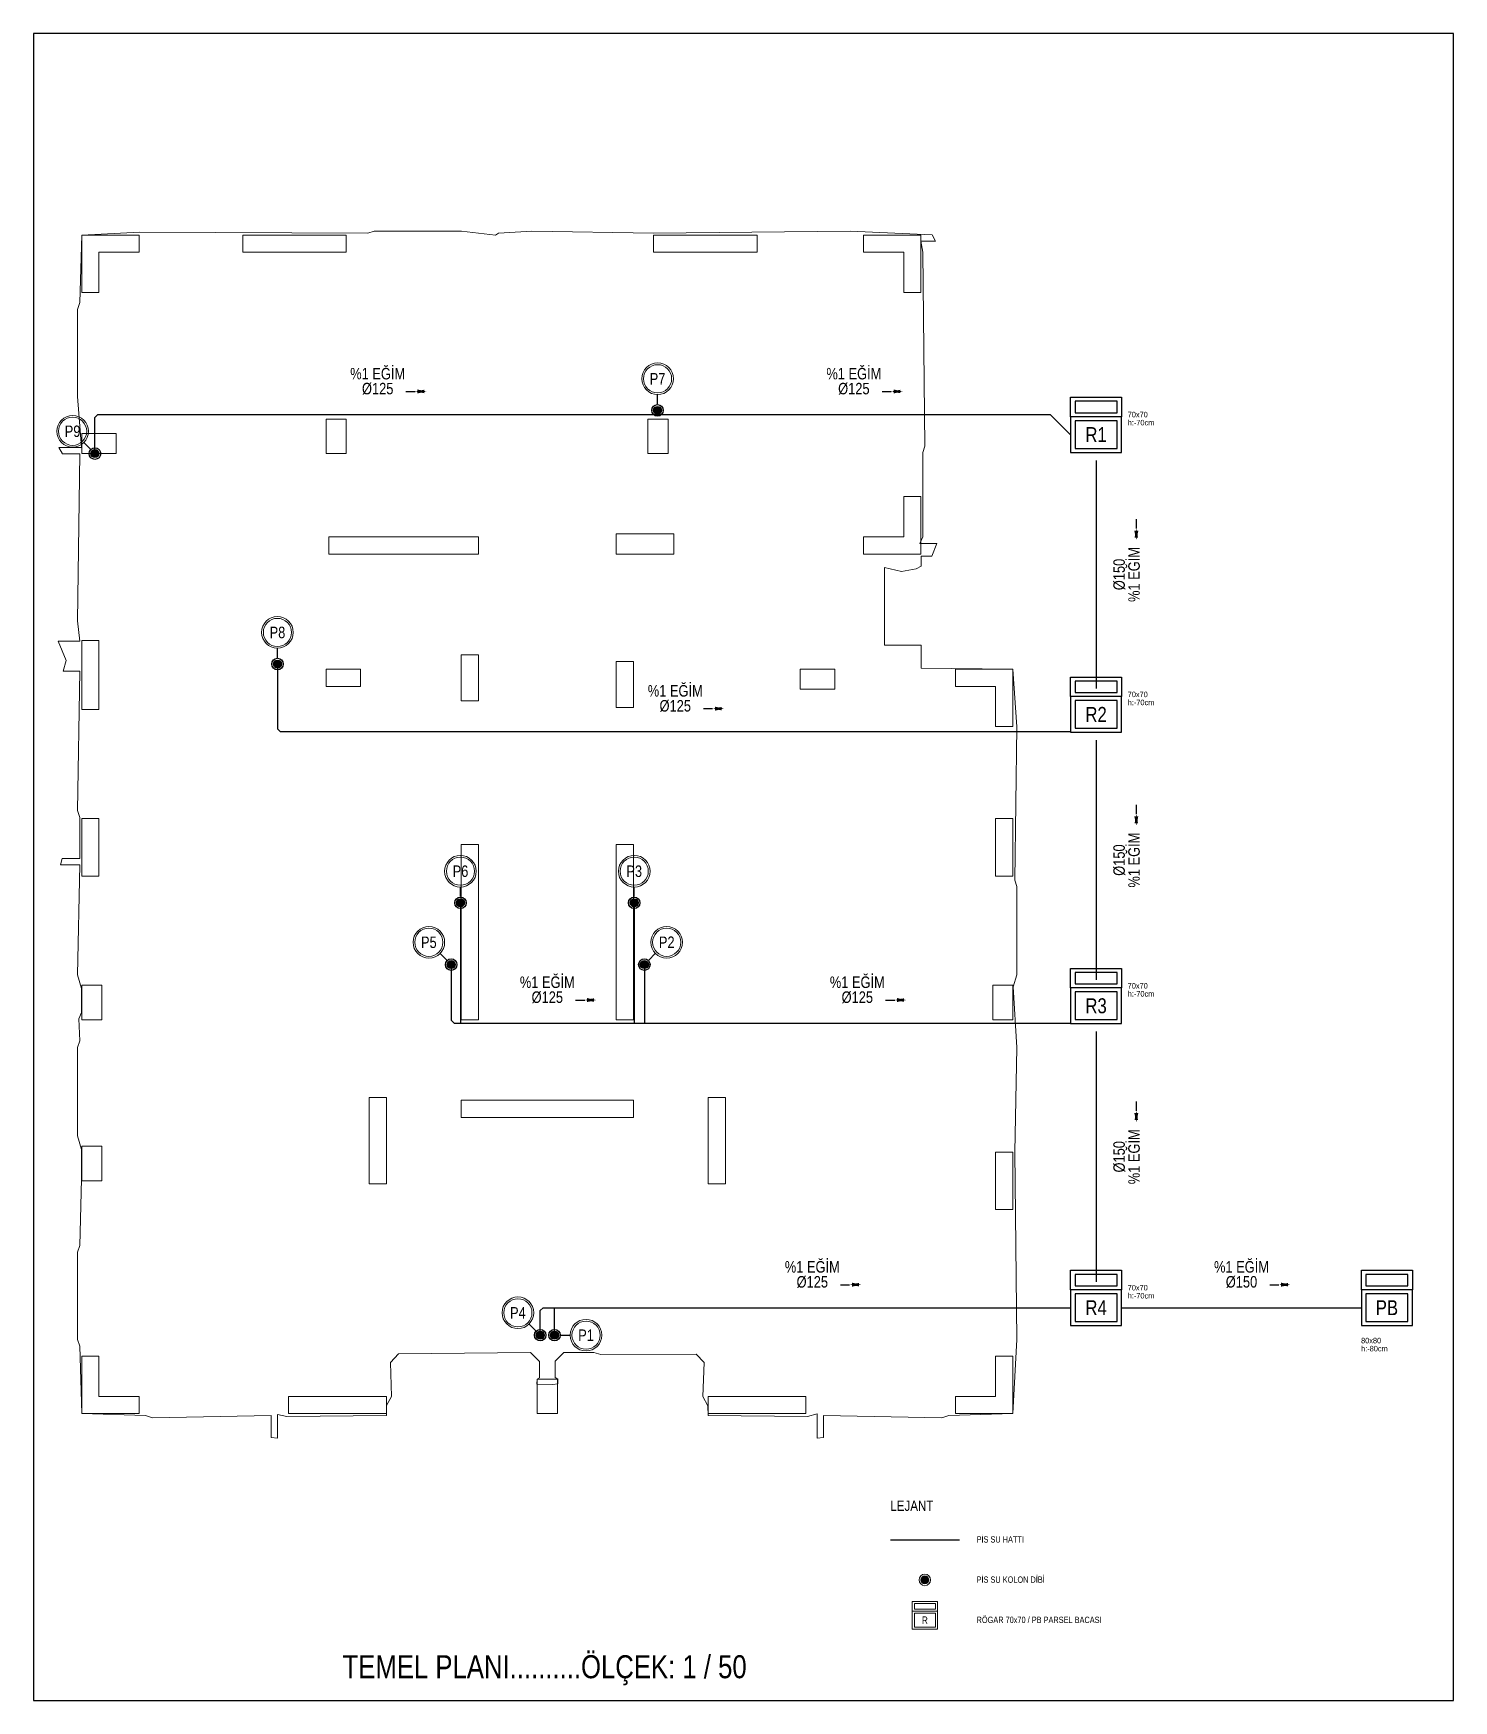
# Model space of a CAD drawing. Header units: centimetres. Extents: x 247352 to 270197, y -444050 to -441150.
# Drawn here: x 250042 to 252513, y -444050 to -441150 of the extents above; entities that cross this region are included whole.
import ezdxf
from ezdxf.enums import TextEntityAlignment as Align

# ---------------------------------------------------------------- set-up
doc = ezdxf.new("R2010")
doc.units = ezdxf.units.CM
for name, color, linetype, lineweight in [('ROTAS-LEJANT', 7, 'Continuous', 18), ('ROTAS-MIMARI', 8, 'Continuous', 13), ('ROTAS-SIHHI-KOLON-NO', 6, 'Continuous', 18), ('ROTAS-SIHHI-PIS-SU-CAP', 211, 'Continuous', 18), ('ROTAS-SIHHI-ROGAR', 5, 'Continuous', 25), ('ROTAS-SIHHI-ROGAR-YAZI', 9, 'Continuous', 9)]:
    doc.layers.add(name, color=color, linetype=linetype, lineweight=lineweight)
for name, color, linetype in [('ROTAS-PAFTA', 144, 'Continuous'), ('ROTAS-PAFTA-YAZI', 7, 'Continuous'), ('ROTAS-SEMBOL-KILAVUZ', 9, 'Continuous'), ('ROTAS-SIHHI-PIS-SU', 6, 'Continuous'), ('ROTAS-SIHHI-SEMBOL', 5, 'Continuous')]:
    doc.layers.add(name, color=color, linetype=linetype)
doc.styles.add('ROTAS-YAZI', font='arial.ttf')

msp = doc.modelspace()

# ---------------------------------------------------------------- texts
at = {"layer": 'ROTAS-LEJANT', "color": 7, "style": 'ROTAS-YAZI', "width": 0.8}
for s, height, p in [('LEJANT', 18, (251533, -443720)), ('PİS SU HATTI', 11, (251683, -443775)), ('PİS SU KOLON DİBİ', 11, (251683, -443845)), ('RÖGAR 70x70 / PB PARSEL BACASI', 11, (251683, -443915))]:
    msp.add_text(s, height=height, dxfattribs=at).set_placement(p)
at = {"layer": 'ROTAS-PAFTA-YAZI', "style": 'ROTAS-YAZI', "width": 0.8}
msp.add_text('TEMEL PLANI..........ÖLÇEK: 1 / 50', height=40, dxfattribs=at).set_placement((250580, -444011))
at = {"layer": 'ROTAS-SIHHI-PIS-SU-CAP', "color": 2, "style": 'ROTAS-YAZI', "width": 0.8}
for s, p in [('%1 EĞİM', (250641.1, -441757.9)), ('%1 EĞİM', (251469.5, -441757.9)), ('Ø125', (250641.1, -441783.9)), ('Ø125', (251469.5, -441783.9)), ('%1 EĞİM', (251158.8, -442309.6)), ('Ø125', (251158.8, -442335.6)), ('%1 EĞİM', (250936.2, -442816.4)), ('%1 EĞİM', (251475.5, -442816.4)), ('Ø125', (250936.2, -442842.4)), ('Ø125', (251475.5, -442842.4)), ('%1 EĞİM', (251397.2, -443311.5)), ('%1 EĞİM', (252143.9, -443311.5)), ('Ø125', (251397.2, -443337.5)), ('Ø150', (252143.9, -443337.5))]:
    msp.add_text(s, height=20, dxfattribs=at).set_placement(p, align=Align.BOTTOM_CENTER)
for s, p in [('%1 EĞİM', (251946.9, -442091.2)), ('Ø150', (251920.9, -442091.2)), ('Ø150', (251920.9, -442588)), ('%1 EĞİM', (251946.9, -442588)), ('%1 EĞİM', (251946.9, -443104)), ('Ø150', (251920.9, -443104))]:
    msp.add_text(s, height=20, rotation=90, dxfattribs=at).set_placement(p, align=Align.TOP_CENTER)
at = {"layer": 'ROTAS-SIHHI-ROGAR-YAZI', "color": 9, "style": 'ROTAS-YAZI', "width": 0.8}
for s, p in [('70x70', (251945.9, -441817.9)), ('h:-70cm', (251945.9, -441831.9)), ('70x70', (251945.9, -442304.6)), ('h:-70cm', (251945.9, -442318.6)), ('70x70', (251945.9, -442811.4)), ('h:-70cm', (251945.9, -442825.4)), ('70x70', (251945.9, -443336.5)), ('h:-70cm', (251945.9, -443350.5)), ('80x80', (252351.9, -443428.5)), ('h:-80cm', (252351.9, -443442.5))]:
    msp.add_text(s, height=9.6, dxfattribs=at).set_placement(p)

# ---------------------------------------------------------------- blocks, each defined once
blk = doc.blocks.new('ROTAS-SEMA-EGIM-OKU')
for points in [[(-10, 0), (6, 3), (6, -3)], [(10, 0), (-6, 3.5), (-6, -3.5)]]:
    blk.add_hatch(color=2).paths.add_polyline_path(points)
at = {"color": 2}
blk.add_lwpolyline([(-26, 0), (-10, 0)], dxfattribs=at)
blk = doc.blocks.new('ROTAS-TEMEL-ROGAR')
at = {"color": 8}
blk.add_lwpolyline([(-44.5, 31), (-44.5, 65), (44.5, 65), (44.5, 31)], dxfattribs=at)
blk.add_lwpolyline([(-36.5, 38), (36.5, 38), (36.5, 58), (-36.5, 58)], close=True, dxfattribs=at)
at = {"color": 5}
blk.add_lwpolyline([(-44.5, -31), (44.5, -31), (44.5, 31), (-44.5, 31)], close=True, dxfattribs=at)
at = {"color": 2}
blk.add_lwpolyline([(-36.5, -24), (36.5, -24), (36.5, 24), (-36.5, 24)], close=True, dxfattribs=at)
at = {"color": 5, "style": 'ROTAS-YAZI', "width": 0.8}
blk.add_attdef('NO', text='', height=26, dxfattribs=at).set_placement((0, 0), align=Align.MIDDLE_CENTER)
blk = doc.blocks.new('ROTAS-TEMEL-PIS-KOLON')
h = blk.add_hatch(color=6)
edge = h.paths.add_edge_path()
edge.add_arc((0, 0), 7, 0, 360)
at = {"color": 30}
blk.add_circle((0, 0), 10, dxfattribs=at)
at = {"color": 6}
blk.add_circle((0, 0), 7, dxfattribs=at)
blk = doc.blocks.new('ROTAS-SEMA-KOLON-NO')
at = {"color": 6}
blk.add_circle((0, 0), 27.5, dxfattribs=at)
at = {"color": 8}
blk.add_circle((0, 0), 24.5, dxfattribs=at)
at = {"color": 6, "style": 'ROTAS-YAZI', "width": 0.8}
blk.add_attdef('NO', text='', height=20, dxfattribs=at).set_placement((0, 0), align=Align.MIDDLE_CENTER)

# ---------------------------------------------------------------- linework, layer by layer
at = {"layer": 'ROTAS-MIMARI'}
for points in [[(250089.4, -442596.3), (250092.4, -442585.3), (250122.7, -442585.3), (250122.7, -442513.7), (250119, -442501.8), (250122.7, -442259.3), (250094, -442259.3), (250099.1, -442240.8), (250085.2, -442207.3), (250122.7, -442207.3), (250119, -442171.8), (250122.7, -441881.3), (250092.5, -441881.3), (250086.1, -441870.3), (250125.7, -441870.3), (250119, -441781.8), (250119, -441630.2), (250122.7, -441618.3), (250126.2, -441500.8), (250227.2, -441496), (250623.7, -441497.3), (250635.2, -441494), (250786.8, -441494), (250846.2, -441500.9), (250851.2, -441497.3), (250909.3, -441494), (251121.2, -441497.3), (251462.8, -441494), (251605.9, -441500.3), (251611.3, -441511.3), (251586.2, -441511.3), (251589.7, -441530.8), (251593, -441867.8), (251589.7, -441879.3), (251589.7, -442025.8), (251584.4, -442037.3), (251613.9, -442037.3), (251604.9, -442059.3), (251586.7, -442059.3), (251586.7, -442076.9), (251577.7, -442081.6), (251552.2, -442086), (251523, -442078.9), (251523, -442214), (251586.7, -442214), (251586.7, -442254), (251746.2, -442255.8), (251753, -442356.2), (251749.7, -442622.7), (251753, -442634.2), (251753, -442787.8), (251746.7, -442808.7), (251753, -442914.2), (251749.7, -443095.8), (251753, -443421.8), (251746.2, -443550.8), (251634.7, -443554.3), (251622.8, -443558), (251416.7, -443554.3), (251416.7, -443592), (251405.7, -443593.6), (251405.7, -443551.1), (251388.7, -443556), (251216, -443554.2), (251215.7, -443537), (251207, -443520.7), (251208.8, -443462.1), (251195.4, -443447.2), (251029.2, -443448), (251017.3, -443444.3), (250965.1, -443444.3), (250949.7, -443459.8), (250949.7, -443487.8), (250954.2, -443490.6), (250954.2, -443499.2), (250945.7, -443500), (250918.2, -443499.3), (250918.3, -443490.6), (250922.7, -443488.3), (250922.7, -443460.1), (250906.9, -443444.3), (250677.5, -443446.9), (250663.2, -443462.1), (250665, -443520.7), (250656.7, -443536.5), (250656.5, -443554.2), (250483.3, -443556), (250466.7, -443552.4), (250466.7, -443593.7), (250455.7, -443592), (250455.7, -443554.3), (250249.2, -443558), (250237.3, -443554.3), (250126.2, -443550.8), (250122.7, -443433.7), (250119, -443421.8), (250119, -443270.2), (250122.7, -443258.3), (250125.7, -443142.8), (250125.7, -443091.3), (250119, -443067.8), (250119, -442914.2), (250122.7, -442902.3), (250121.1, -442864), (250125.7, -442853.1), (250125.7, -442811.3), (250119, -442787.8), (250122.7, -442596.3), (250089.4, -442596.3)], [(250226.2, -441500.8), (250226.2, -441530.8), (250156.2, -441530.8), (250156.2, -441600.8), (250126.2, -441600.8), (250126.2, -441500.8), (250226.2, -441500.8)], [(250586.2, -441500.8), (250586.2, -441530.8), (250406.2, -441530.8), (250406.2, -441500.8), (250586.2, -441500.8)], [(251301.2, -441500.8), (251301.2, -441530.8), (251121.2, -441530.8), (251121.2, -441500.8), (251301.2, -441500.8)], [(251586.2, -441500.8), (251586.2, -441600.8), (251556.2, -441600.8), (251556.2, -441530.8), (251486.2, -441530.8), (251486.2, -441500.8), (251586.2, -441500.8)], [(250586.2, -441820.8), (250586.2, -441880.8), (250551.2, -441880.8), (250551.2, -441820.8), (250586.2, -441820.8)], [(251146.2, -441820.8), (251146.2, -441880.8), (251111.2, -441880.8), (251111.2, -441820.8), (251146.2, -441820.8)], [(250186.2, -441845.8), (250186.2, -441880.8), (250126.2, -441880.8), (250126.2, -441845.8), (250186.2, -441845.8)], [(251586.2, -441955.8), (251586.2, -442055.8), (251486.2, -442055.8), (251486.2, -442025.8), (251556.2, -442025.8), (251556.2, -441955.8), (251586.2, -441955.8)], [(250816.2, -442025.8), (250816.2, -442055.8), (250556.2, -442055.8), (250556.2, -442025.8), (250816.2, -442025.8)], [(251156.2, -442020.8), (251156.2, -442055.8), (251056.2, -442055.8), (251056.2, -442020.8), (251156.2, -442020.8)], [(250156.2, -442205.8), (250156.2, -442325.8), (250126.2, -442325.8), (250126.2, -442205.8), (250156.2, -442205.8)], [(250816.2, -442230.8), (250816.2, -442310.8), (250786.2, -442310.8), (250786.2, -442230.8), (250816.2, -442230.8)], [(251086.2, -442242.4), (251086.2, -442322.4), (251056.2, -442322.4), (251056.2, -442242.4), (251086.2, -442242.4)], [(250611.2, -442255.8), (250611.2, -442285.8), (250551.2, -442285.8), (250551.2, -442255.8), (250611.2, -442255.8)], [(251436.2, -442255.8), (251436.2, -442290.8), (251376.2, -442290.8), (251376.2, -442255.8), (251436.2, -442255.8)], [(251746.2, -442255.8), (251746.2, -442355.8), (251716.2, -442355.8), (251716.2, -442285.8), (251646.2, -442285.8), (251646.2, -442255.8), (251746.2, -442255.8)], [(250156.2, -442515.8), (250156.2, -442615.8), (250126.2, -442615.8), (250126.2, -442515.8), (250156.2, -442515.8)], [(251746.2, -442515.8), (251746.2, -442615.8), (251716.2, -442615.8), (251716.2, -442515.8), (251746.2, -442515.8)], [(250816.2, -442560.8), (250816.2, -442865.8), (250786.2, -442865.8), (250786.2, -442560.8), (250816.2, -442560.8)], [(251086.2, -442560.8), (251086.2, -442865.8), (251056.2, -442865.8), (251056.2, -442560.8), (251086.2, -442560.8)], [(250161.2, -442805.8), (250161.2, -442865.8), (250126.2, -442865.8), (250126.2, -442805.8), (250161.2, -442805.8)], [(251746.2, -442805.8), (251746.2, -442865.8), (251711.2, -442865.8), (251711.2, -442805.8), (251746.2, -442805.8)], [(250656.2, -443000.8), (250656.2, -443150.8), (250626.2, -443150.8), (250626.2, -443000.8), (250656.2, -443000.8)], [(251246.2, -443000.8), (251246.2, -443150.8), (251216.2, -443150.8), (251216.2, -443000.8), (251246.2, -443000.8)], [(251086.2, -443035.8), (250786.2, -443035.8), (250786.2, -443005.8), (251086.2, -443005.8), (251086.2, -443035.8)], [(250161.2, -443085.8), (250161.2, -443145.8), (250126.2, -443145.8), (250126.2, -443085.8), (250161.2, -443085.8)], [(251746.2, -443095.8), (251746.2, -443195.8), (251716.2, -443195.8), (251716.2, -443095.8), (251746.2, -443095.8)], [(250156.2, -443450.8), (250156.2, -443520.8), (250226.2, -443520.8), (250226.2, -443550.8), (250126.2, -443550.8), (250126.2, -443450.8), (250156.2, -443450.8)], [(251746.2, -443450.8), (251746.2, -443550.8), (251646.2, -443550.8), (251646.2, -443520.8), (251716.2, -443520.8), (251716.2, -443450.8), (251746.2, -443450.8)], [(250953.7, -443490.8), (250953.7, -443550.8), (250918.7, -443550.8), (250918.7, -443490.8), (250953.7, -443490.8)], [(250656.2, -443520.8), (250656.2, -443550.8), (250486.2, -443550.8), (250486.2, -443520.8), (250656.2, -443520.8)], [(251386.2, -443520.8), (251386.2, -443550.8), (251216.2, -443550.8), (251216.2, -443520.8), (251386.2, -443520.8)]]:
    msp.add_lwpolyline(points, close=True, dxfattribs=at)
at = {"layer": 'ROTAS-PAFTA'}
msp.add_lwpolyline([(250042, -444050), (252513, -444050), (252513, -441150), (250042, -441150)], close=True, dxfattribs=at)
at = {"layer": 'ROTAS-SEMBOL-KILAVUZ'}
for p, q in [((251128, -441794.8), (251128, -441778.8)), ((250141.4, -441873.2), (250130.1, -441861.9)), ((250466.7, -442236), (250466.7, -442220)), ((250785.1, -442651.3), (250785.1, -442635.3)), ((251087.4, -442651.3), (251087.4, -442635.3)), ((250761.2, -442762), (250749.9, -442750.7)), ((251112.8, -442762), (251124.1, -442750.7)), ((250916.1, -443406.5), (250904.8, -443395.2)), ((250959.6, -443414.3), (250975.6, -443414.3))]:
    msp.add_line(p, q, dxfattribs=at)
at = {"layer": 'ROTAS-SIHHI-PIS-SU'}
for points in [[(250149.2, -441881), (250149.2, -441817.9), (250154.2, -441812.9)], [(250154.2, -441812.9), (251128, -441812.9)], [(251128, -441805.8), (251128, -441812.9)], [(251128, -441812.9), (251810.9, -441812.9)], [(251810.9, -441812.9), (251845.9, -441847.9)], [(251890.9, -441892.9), (251890.9, -442289.6)], [(250466.7, -442247), (250466.7, -442359.6), (250471.7, -442364.6)], [(250471.7, -442364.6), (251845.9, -442364.6)], [(251890.9, -442379.6), (251890.9, -442796.4)], [(250785.1, -442662.3), (250785.1, -442871.4)], [(251087.4, -442662.3), (251087.4, -442871.4)], [(250769, -442769.8), (250769, -442866.4), (250774, -442871.4)], [(251105, -442769.8), (251105, -442871.4)], [(250774, -442871.4), (250785.1, -442871.4)], [(250785.1, -442871.4), (251087.4, -442871.4)], [(251087.4, -442871.4), (251105, -442871.4)], [(251105, -442871.4), (251845.9, -442871.4)], [(251890.9, -442886.4), (251890.9, -443321.5)], [(250923.9, -443414.3), (250923.9, -443371.5), (250928.9, -443366.5)], [(250928.9, -443366.5), (250948.6, -443366.5)], [(250948.6, -443414.3), (250948.6, -443366.5)], [(250948.6, -443366.5), (251845.9, -443366.5)], [(251935.9, -443366.5), (252351.9, -443366.5)], [(251533, -443770), (251653, -443770)]]:
    msp.add_lwpolyline(points, dxfattribs=at)

# ---------------------------------------------------------------- block references
at = {"layer": 'ROTAS-LEJANT'}
msp.add_blockref('ROTAS-TEMEL-PIS-KOLON', (251593, -443840), dxfattribs=at)
at = {"layer": 'ROTAS-LEJANT', "xscale": 0.5, "yscale": 0.5}
msp.add_blockref('ROTAS-TEMEL-ROGAR', (251593, -443910), dxfattribs=at).add_auto_attribs({'NO': 'R'})
at = {"layer": 'ROTAS-SIHHI-KOLON-NO'}
for p, values in [((251128, -441750.8), {'NO': 'P7'}), ((250110.3, -441842.1), {'NO': 'P9'}), ((250466.7, -442192), {'NO': 'P8'}), ((250785.1, -442607.3), {'NO': 'P6'}), ((251087.4, -442607.3), {'NO': 'P3'}), ((250730.1, -442730.9), {'NO': 'P5'}), ((251143.9, -442730.9), {'NO': 'P2'}), ((250885, -443375.4), {'NO': 'P4'}), ((251003.6, -443414.3), {'NO': 'P1'})]:
    msp.add_blockref('ROTAS-SEMA-KOLON-NO', p, dxfattribs=at).add_auto_attribs(values)
at = {"layer": 'ROTAS-SIHHI-ROGAR'}
for p, values in [((251890.9, -441847.9), {'NO': 'R1'}), ((251890.9, -442334.6), {'NO': 'R2'}), ((251890.9, -442841.4), {'NO': 'R3'}), ((251890.9, -443366.5), {'NO': 'R4'}), ((252396.9, -443366.5), {'NO': 'PB'})]:
    msp.add_blockref('ROTAS-TEMEL-ROGAR', p, dxfattribs=at).add_auto_attribs(values)
at = {"layer": 'ROTAS-SIHHI-SEMBOL'}
for name, p in [('ROTAS-SEMA-EGIM-OKU', (250716.1, -441772.9)), ('ROTAS-SEMA-EGIM-OKU', (251544.5, -441772.9)), ('ROTAS-TEMEL-PIS-KOLON', (251128, -441805.8)), ('ROTAS-TEMEL-PIS-KOLON', (250149.2, -441881)), ('ROTAS-TEMEL-PIS-KOLON', (250466.7, -442247)), ('ROTAS-SEMA-EGIM-OKU', (251233.8, -442324.6)), ('ROTAS-TEMEL-PIS-KOLON', (250785.1, -442662.3)), ('ROTAS-TEMEL-PIS-KOLON', (251087.4, -442662.3)), ('ROTAS-TEMEL-PIS-KOLON', (250769, -442769.8)), ('ROTAS-TEMEL-PIS-KOLON', (251105, -442769.8)), ('ROTAS-SEMA-EGIM-OKU', (251011.2, -442831.4)), ('ROTAS-SEMA-EGIM-OKU', (251550.5, -442831.4)), ('ROTAS-SEMA-EGIM-OKU', (251472.2, -443326.5)), ('ROTAS-SEMA-EGIM-OKU', (252218.9, -443326.5)), ('ROTAS-TEMEL-PIS-KOLON', (250923.9, -443414.3)), ('ROTAS-TEMEL-PIS-KOLON', (250948.6, -443414.3))]:
    msp.add_blockref(name, p, dxfattribs=at)
at = {"layer": 'ROTAS-SIHHI-SEMBOL', "rotation": -90}
for p in [(251960.9, -442021.2), (251960.9, -442518), (251960.9, -443034)]:
    msp.add_blockref('ROTAS-SEMA-EGIM-OKU', p, dxfattribs=at)

msp.set_redraw_order([(e.dxf.handle, doc.entitydb.next_handle()) for e in msp.query("TEXT MTEXT ATTDEF DIMENSION ARC_DIMENSION")])  # texts and dimensions are drawn at this point

doc.saveas('drawing.dxf')
